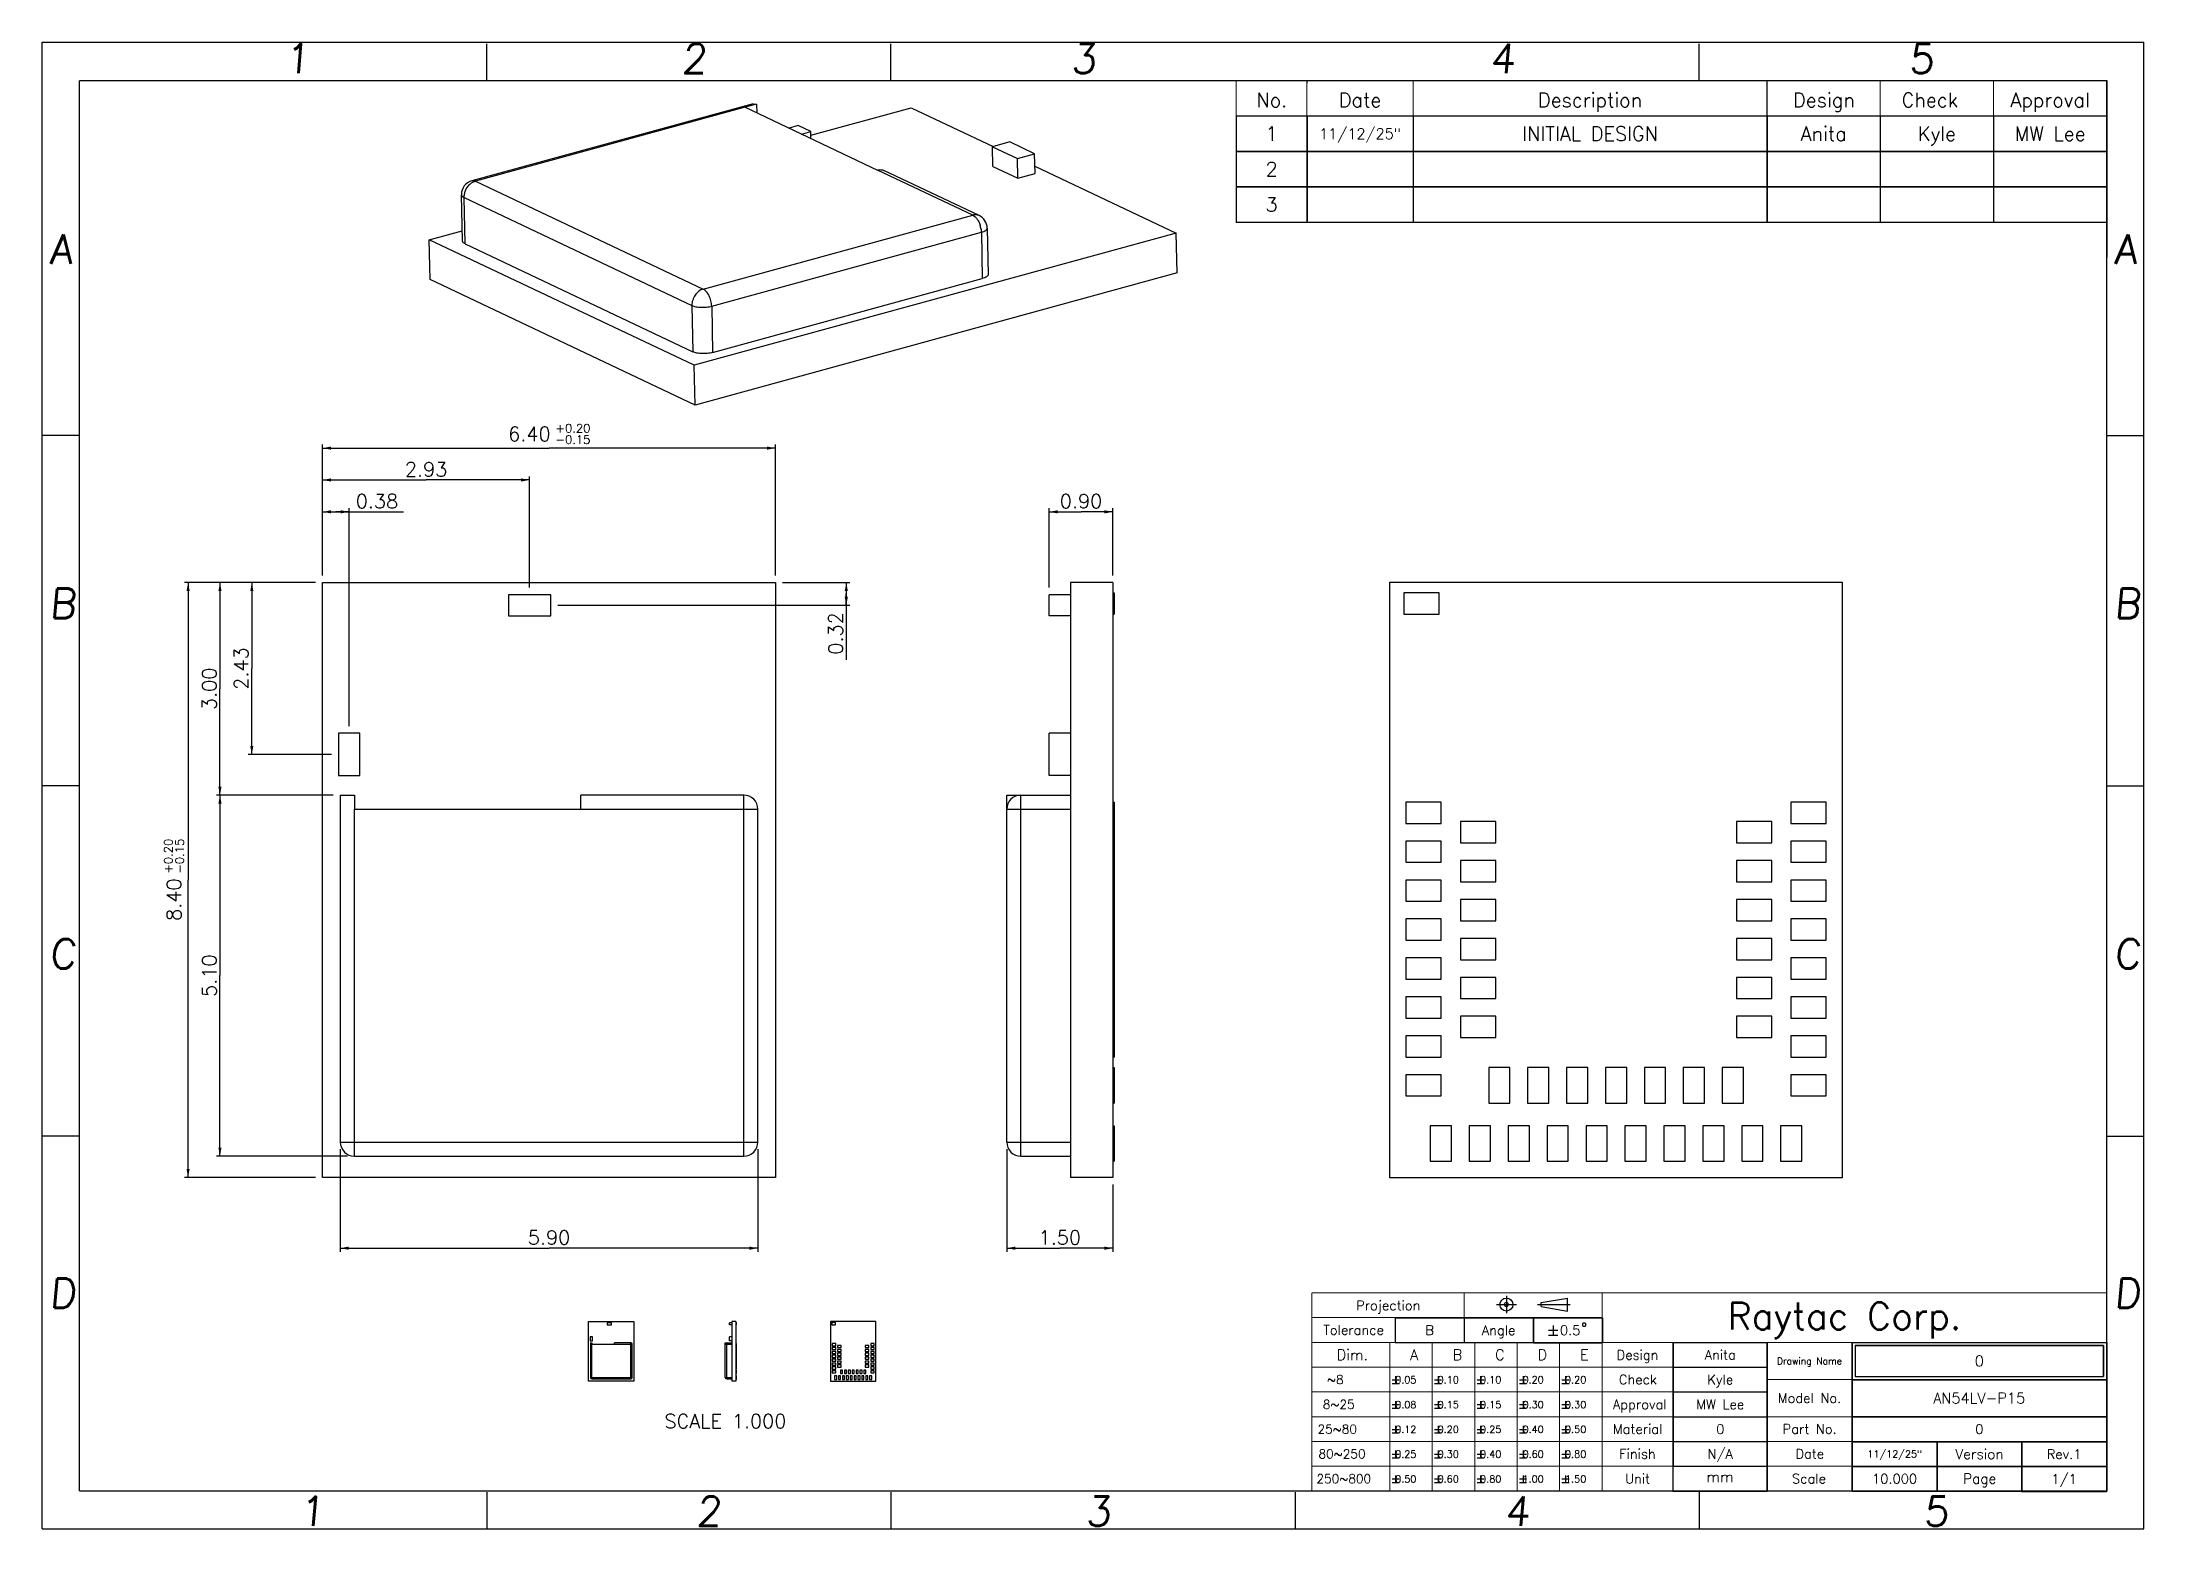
# Model space of a CAD drawing. Header units: millimetres. Extents: x 0 to 297, y 0 to 210.
import ezdxf
from ezdxf.enums import TextEntityAlignment as Align

# ---------------------------------------------------------------- set-up
doc = ezdxf.new("R2010")
doc.units = ezdxf.units.MM
doc.header["$LTSCALE"] = 16.335
doc.linetypes.add('CENTER', pattern=[0.6, 0.375, -0.075, 0.075, -0.075])
doc.layers.get('0').update_dxf_attribs({"linetype": 'CONTINUOUS'})
doc.layers.add('DEFAULT_1', color=7, linetype='CENTER')
doc.styles.get("Standard").update_dxf_attribs({"font": 'romans.ttf'})
doc.styles.add('TEXTSTYLE_2', font='romans.ttf')
doc.dimstyles.new('DIMSTYLE_1', dxfattribs={"dimtxt": 2, "dimasz": 1.2, "dimexe": 0.5, "dimexo": 1, "dimgap": 0.5, "dimtad": 1, "dimlfac": 0.1, "dimzin": 0, "dimdsep": 46, "dimtxsty": 'Standard', "dimblk": '_FILLED', "dimblk1": '_FILLED', "dimblk2": '_FILLED', "dimcen": 0.09, "dimazin": 0, "dimtp": 0.01, "dimtm": 0.01, "dimtfac": 1, "dimtofl": 0, "dimtmove": 0, "dimatfit": 3, "dimldrblk": '_FILLED', "dimfxl": 0, "dimtolj": 1, "dimtzin": 0, "dimarcsym": 0})
doc.dimstyles.new('DIMSTYLE_2', dxfattribs={"dimtxt": 2, "dimasz": 1.2, "dimexe": 0.5, "dimexo": 1, "dimgap": 0.5, "dimtad": 1, "dimlfac": 0.1, "dimzin": 0, "dimdsep": 46, "dimtxsty": 'Standard', "dimblk": '_FILLED', "dimblk1": '_FILLED', "dimblk2": '_FILLED', "dimcen": 0.09, "dimazin": 0, "dimtol": 1, "dimtp": 0.2, "dimtm": 0.15, "dimtfac": 0.6, "dimtofl": 0, "dimtmove": 0, "dimatfit": 3, "dimldrblk": '_FILLED', "dimfxl": 0, "dimtolj": 1, "dimtzin": 0, "dimarcsym": 0})
doc.dimstyles.new('DIMSTYLE_3', dxfattribs={"dimtxt": 2, "dimasz": 1.2, "dimexe": 0.5, "dimexo": 1, "dimgap": 0.5, "dimtad": 1, "dimlfac": 0.1, "dimzin": 0, "dimdsep": 46, "dimtxsty": 'Standard', "dimblk": '_FILLED', "dimblk1": '_FILLED', "dimblk2": '_FILLED', "dimcen": 0.09, "dimazin": 0, "dimtp": 0.15, "dimtm": 0.15, "dimtfac": 1, "dimtofl": 0, "dimtmove": 0, "dimatfit": 3, "dimldrblk": '_FILLED', "dimfxl": 0, "dimtolj": 1, "dimtzin": 0, "dimarcsym": 0})
doc.dimstyles.new('DIMSTYLE_4', dxfattribs={"dimtxt": 2, "dimasz": 1.2, "dimexe": 0.5, "dimexo": 1, "dimgap": 0.5, "dimtad": 1, "dimlfac": 0.1, "dimzin": 0, "dimdsep": 46, "dimtxsty": 'Standard', "dimblk": '_FILLED', "dimblk1": '_FILLED', "dimblk2": '_FILLED', "dimcen": 0.09, "dimazin": 0, "dimtp": 0.2, "dimtm": 0.15, "dimtfac": 1, "dimtofl": 0, "dimtmove": 0, "dimatfit": 3, "dimldrblk": '_FILLED', "dimfxl": 0, "dimtolj": 1, "dimtzin": 0, "dimarcsym": 0})
doc.dimstyles.new('DIMSTYLE_5', dxfattribs={"dimtxt": 2, "dimasz": 1.2, "dimexe": 0.5, "dimexo": 1, "dimgap": 0.5, "dimtad": 1, "dimlfac": 0.1, "dimzin": 0, "dimdsep": 46, "dimtxsty": 'Standard', "dimblk": '_FILLED', "dimblk1": '_FILLED', "dimblk2": '_FILLED', "dimcen": 0.09, "dimazin": 0, "dimtp": 0.2, "dimtm": 0.1, "dimtfac": 1, "dimtofl": 0, "dimtmove": 0, "dimatfit": 3, "dimldrblk": '_FILLED', "dimfxl": 0, "dimtolj": 1, "dimtzin": 0, "dimarcsym": 0})

msp = doc.modelspace()

# ---------------------------------------------------------------- texts
at = {"color": 7, "linetype": 'Continuous', "line_spacing_factor": 0.9}
for s, insert, char_height, width, attachment_point in [('\\Q5.0;1', (34.269, 209.747), 4.15, 5.97957, 1), ('\\Q5.0;2', (90.346, 209.747), 4.15, 5.97957, 1), ('\\Q5.0;3', (145.385, 209.747), 4.15, 5.97957, 1), ('\\Q5.0;4', (204.577, 209.747), 4.15, 5.97957, 1), ('\\Q5.0;5', (263.769, 209.747), 4.15, 5.97957, 1), ('No.', (173.762, 202.813), 2, 4.92473, 2), ('Date', (186.227, 202.813), 2, 6.75986, 2), ('Description', (218.734, 202.813), 2, 16.65233, 2), ('Design', (251.775, 202.813), 2, 9.84946, 2), ('Check', (266.745, 202.813), 2, 9.33333, 2), ('Approval', (283.741, 202.813), 2, 12.6595, 2), ('1', (173.741, 198.057), 2, 1.92115, 2), ('11/12/25"', (186.241, 197.807), 1.5, 12.83871, 2), ('INITIAL DESIGN', (218.741, 198.057), 2, 22.05735, 2), ('Anita', (251.741, 198.057), 2, 7.36201, 2), ('Kyle', (267.741, 198.057), 2, 6.19355, 2), ('MW Lee', (283.741, 198.057), 2, 11.64158, 2), ('2', (173.741, 193.057), 2, 1.92115, 2), ('3', (173.741, 188.057), 2, 1.92115, 2), ('\\Q5.0;A', (1.053, 182.827), 4.15, 5.39946, 1), ('\\Q5.0;A', (292.787, 182.827), 4.15, 5.39946, 1), ('\\Q5.0;B', (1.053, 132.8), 4.15, 7.45215, 1), ('\\Q5.0;B', (292.787, 132.8), 4.15, 7.45215, 1), ('\\Q5.0;C', (1.053, 83.299), 4.15, 7.45215, 1), ('\\Q5.0;C', (292.787, 83.299), 4.15, 7.45215, 1), ('\\Q5.0;D', (1.053, 35.378), 4.15, 6.29194, 1), ('\\Q5.0;D', (292.787, 35.378), 4.15, 6.29194, 1), ('Projection', (190.218, 32.238), 1.35, 10.25806, 2), ('Raytac Corp.', (254.682, 31.963), 3.8, 38.87168, 2), ('Tolerance', (185.323, 28.773), 1.35, 9.65323, 2), ('B', (196.068, 28.748), 1.35, 1.61613, 2), ('Angle', (205.811, 28.74), 1.35, 5.34677, 2), ('{\\ftxt;\\W0.0001;\\H0.0001;\\~}{\\ftxt;\\W1.3333333333;\\H1.35; }{\\ftxt;\\W0.0001;\\H0.0001;\\~}0.5{\\ftxt;\\W0.0001;\\H0.0001;\\~}{\\ftxt;\\W0.6666666667;\\H1.35; }{\\ftxt;\\W0.0001;\\H0.0001;\\~}', (215.598, 28.733), 1.35, 8.93468, 2), ('Dim.', (182.93, 25.347), 1.5, 5, 1), ('A', (193.315, 25.347), 1.5, 1.30108, 1), ('B', (199.315, 25.347), 1.5, 1.7957, 1), ('C', (205.315, 25.347), 1.5, 1.7957, 1), ('D', (211.315, 25.347), 1.5, 1.51613, 1), ('E', (217.315, 25.347), 1.5, 1.37097, 1), ('Design', (225.437, 25.256), 1.35, 6.64839, 2), ('Anita', (237.13, 25.272), 1.35, 4.96935, 2), ('Drawing Name', (249.73, 24.193), 0.95, 10.56918, 2), ('0 ', (273.734, 24.473), 1.5, 2.95699, 2), ('   ~8', (178.982, 21.722), 1.25, 6.48746, 1), ('{\\ftxt;\\W0.0001;\\H0.0001;\\~}{\\ftxt;\\W1.1666666667;\\H1.0; }{\\ftxt;\\W0.0001;\\H0.0001;\\~}0.05', (190.763, 21.563), 1, 6.80914, 1), ('{\\ftxt;\\W0.0001;\\H0.0001;\\~}{\\ftxt;\\W1.1666666667;\\H1.0; }{\\ftxt;\\W0.0001;\\H0.0001;\\~}0.10', (196.763, 21.563), 1, 6.80914, 1), ('{\\ftxt;\\W0.0001;\\H0.0001;\\~}{\\ftxt;\\W1.1666666667;\\H1.0; }{\\ftxt;\\W0.0001;\\H0.0001;\\~}0.10', (202.763, 21.563), 1, 6.80914, 1), ('{\\ftxt;\\W0.0001;\\H0.0001;\\~}{\\ftxt;\\W1.1666666667;\\H1.0; }{\\ftxt;\\W0.0001;\\H0.0001;\\~}0.20', (208.763, 21.563), 1, 6.80914, 1), ('{\\ftxt;\\W0.0001;\\H0.0001;\\~}{\\ftxt;\\W1.1666666667;\\H1.0; }{\\ftxt;\\W0.0001;\\H0.0001;\\~}0.20', (214.763, 21.563), 1, 6.80914, 1), ('Check', (225.492, 21.775), 1.35, 6.3, 2), ('Kyle', (237.13, 21.772), 1.35, 4.18065, 2), ('  8~25', (179.261, 18.222), 1.25, 7.62545, 1), ('{\\ftxt;\\W0.0001;\\H0.0001;\\~}{\\ftxt;\\W1.1666666667;\\H1.0; }{\\ftxt;\\W0.0001;\\H0.0001;\\~}0.08', (190.763, 18.063), 1, 6.80914, 1), ('{\\ftxt;\\W0.0001;\\H0.0001;\\~}{\\ftxt;\\W1.1666666667;\\H1.0; }{\\ftxt;\\W0.0001;\\H0.0001;\\~}0.15', (196.763, 18.063), 1, 6.80914, 1), ('{\\ftxt;\\W0.0001;\\H0.0001;\\~}{\\ftxt;\\W1.1666666667;\\H1.0; }{\\ftxt;\\W0.0001;\\H0.0001;\\~}0.15', (202.763, 18.063), 1, 6.80914, 1), ('{\\ftxt;\\W0.0001;\\H0.0001;\\~}{\\ftxt;\\W1.1666666667;\\H1.0; }{\\ftxt;\\W0.0001;\\H0.0001;\\~}0.30', (208.763, 18.063), 1, 6.80914, 1), ('{\\ftxt;\\W0.0001;\\H0.0001;\\~}{\\ftxt;\\W1.1666666667;\\H1.0; }{\\ftxt;\\W0.0001;\\H0.0001;\\~}0.30', (214.763, 18.063), 1, 6.80914, 1), ('Approval', (225.76, 18.268), 1.35, 8.54516, 2), ('MW Lee', (237.13, 18.272), 1.35, 7.85806, 2), ('Model No.', (249.743, 19.154), 1.35, 10.41774, 2), ('AN54LV-P15', (273.721, 19.233), 1.5, 14.49462, 2), (' 25~80', (179.37, 14.722), 1.25, 7.56272, 1), ('{\\ftxt;\\W0.0001;\\H0.0001;\\~}{\\ftxt;\\W1.1666666667;\\H1.0; }{\\ftxt;\\W0.0001;\\H0.0001;\\~}0.12', (190.763, 14.563), 1, 6.80914, 1), ('{\\ftxt;\\W0.0001;\\H0.0001;\\~}{\\ftxt;\\W1.1666666667;\\H1.0; }{\\ftxt;\\W0.0001;\\H0.0001;\\~}0.20', (196.763, 14.563), 1, 6.80914, 1), ('{\\ftxt;\\W0.0001;\\H0.0001;\\~}{\\ftxt;\\W1.1666666667;\\H1.0; }{\\ftxt;\\W0.0001;\\H0.0001;\\~}0.25', (202.763, 14.563), 1, 6.80914, 1), ('{\\ftxt;\\W0.0001;\\H0.0001;\\~}{\\ftxt;\\W1.1666666667;\\H1.0; }{\\ftxt;\\W0.0001;\\H0.0001;\\~}0.40', (208.763, 14.563), 1, 6.80914, 1), ('{\\ftxt;\\W0.0001;\\H0.0001;\\~}{\\ftxt;\\W1.1666666667;\\H1.0; }{\\ftxt;\\W0.0001;\\H0.0001;\\~}0.50', (214.763, 14.563), 1, 6.80914, 1), ('Material', (225.455, 14.776), 1.35, 7.91613, 2), ('0 ', (237.13, 14.772), 1.35, 2.66129, 2), ('Part No.', (249.762, 14.8), 1.35, 8.9371, 2), ('0 ', (273.739, 14.771), 1.35, 2.66129, 2), (' 80~250', (179.507, 11.222), 1.25, 8.76344, 1), ('{\\ftxt;\\W0.0001;\\H0.0001;\\~}{\\ftxt;\\W1.1666666667;\\H1.0; }{\\ftxt;\\W0.0001;\\H0.0001;\\~}0.25', (190.763, 11.063), 1, 6.80914, 1), ('{\\ftxt;\\W0.0001;\\H0.0001;\\~}{\\ftxt;\\W1.1666666667;\\H1.0; }{\\ftxt;\\W0.0001;\\H0.0001;\\~}0.30', (196.763, 11.063), 1, 6.80914, 1), ('{\\ftxt;\\W0.0001;\\H0.0001;\\~}{\\ftxt;\\W1.1666666667;\\H1.0; }{\\ftxt;\\W0.0001;\\H0.0001;\\~}0.40', (202.763, 11.063), 1, 6.80914, 1), ('{\\ftxt;\\W0.0001;\\H0.0001;\\~}{\\ftxt;\\W1.1666666667;\\H1.0; }{\\ftxt;\\W0.0001;\\H0.0001;\\~}0.60', (208.763, 11.063), 1, 6.80914, 1), ('{\\ftxt;\\W0.0001;\\H0.0001;\\~}{\\ftxt;\\W1.1666666667;\\H1.0; }{\\ftxt;\\W0.0001;\\H0.0001;\\~}0.80', (214.763, 11.063), 1, 6.80914, 1), ('Finish', (225.434, 11.275), 1.35, 5.82097, 2), ('N/A ', (237.13, 11.272), 1.35, 5.39032, 2), ('Date', (249.781, 11.288), 1.35, 4.5629, 2), ('11/12/25"', (261.765, 11.095), 1, 8.55914, 2), ('Version', (273.758, 11.284), 1.42, 7.69039, 2), ('Rev.1', (285.718, 11.232), 1.35, 5.54032, 2), ('250~800', (180.08, 7.722), 1.25, 8.70072, 1), ('{\\ftxt;\\W0.0001;\\H0.0001;\\~}{\\ftxt;\\W1.1666666667;\\H1.0; }{\\ftxt;\\W0.0001;\\H0.0001;\\~}0.50', (190.763, 7.563), 1, 6.80914, 1), ('{\\ftxt;\\W0.0001;\\H0.0001;\\~}{\\ftxt;\\W1.1666666667;\\H1.0; }{\\ftxt;\\W0.0001;\\H0.0001;\\~}0.60', (196.763, 7.563), 1, 6.80914, 1), ('{\\ftxt;\\W0.0001;\\H0.0001;\\~}{\\ftxt;\\W1.1666666667;\\H1.0; }{\\ftxt;\\W0.0001;\\H0.0001;\\~}0.80', (202.763, 7.563), 1, 6.80914, 1), ('{\\ftxt;\\W0.0001;\\H0.0001;\\~}{\\ftxt;\\W1.1666666667;\\H1.0; }{\\ftxt;\\W0.0001;\\H0.0001;\\~}1.00', (208.763, 7.563), 1, 6.80914, 1), ('{\\ftxt;\\W0.0001;\\H0.0001;\\~}{\\ftxt;\\W1.1666666667;\\H1.0; }{\\ftxt;\\W0.0001;\\H0.0001;\\~}1.50', (214.763, 7.563), 1, 6.80914, 1), ('Unit', (225.445, 7.778), 1.35, 3.99194, 2), ('mm', (237.094, 8.111), 1.5, 4.30108, 2), ('Scale', (249.667, 7.776), 1.35, 5.40968, 2), ('10.000', (261.765, 7.77), 1.35, 7.14677, 2), ('Page', (273.783, 7.81), 1.42, 5.26265, 2), ('1/1', (285.718, 7.732), 1.35, 4.02097, 2), ('\\Q5.0;1', (36.346, 4.572), 4.15, 5.97957, 1), ('\\Q5.0;2', (92.423, 4.572), 4.15, 5.97957, 1), ('\\Q5.0;3', (147.462, 4.572), 4.15, 5.97957, 1), ('\\Q5.0;4', (206.654, 4.572), 4.15, 5.97957, 1), ('\\Q5.0;5', (265.846, 4.572), 4.15, 5.97957, 1)]:
    msp.add_mtext(s, dxfattribs=dict(at, insert=insert, char_height=char_height, width=width, attachment_point=attachment_point))
at = {"color": 3, "linetype": 'Continuous', "insert": (96.56, 16.211), "char_height": 2, "width": 20.1147, "attachment_point": 2, "line_spacing_factor": 0.9}
msp.add_mtext('SCALE 1.000', dxfattribs=at)

# ---------------------------------------------------------------- blocks, each defined once
blk = doc.blocks.new('_FILLED')
at = {"color": 0, "linetype": 'ByBlock'}
blk.add_solid([(0, 0), (-1, 0.1875), (-1, -0.1875)], dxfattribs=at)
blk = doc.blocks.new('*D1')
at = {"color": 2, "linetype": 'Continuous'}
for p, q in [((38.64, 133.65), (29.14, 133.65)), ((29.64, 133.65), (29.64, 121.52)), ((29.64, 109.4), (29.64, 121.52)), ((40.89, 109.4), (29.14, 109.4))]:
    blk.add_line(p, q, dxfattribs=at)
at = {"color": 2, "linetype": 'Continuous', "xscale": 1.2, "yscale": 1.2, "zscale": 1.2}
for p, rotation in [((29.64, 133.65), 90), ((29.64, 109.4), 270)]:
    blk.add_blockref('_FILLED', p, dxfattribs=dict(at, rotation=rotation))
at = {"color": 2, "linetype": 'Continuous', "insert": (27.14, 121.52), "char_height": 2, "width": 6.7455, "attachment_point": 2, "rotation": 90, "line_spacing_factor": 0.9}
blk.add_mtext('2.43', dxfattribs=at)
blk = doc.blocks.new('*D2')
at = {"color": 2, "linetype": 'Continuous'}
for p, q in [((39.64, 134.65), (39.64, 144.15)), ((39.64, 143.65), (41.52, 143.65)), ((43.39, 143.65), (41.52, 143.65)), ((41.52, 143.65), (51.07, 143.65)), ((43.39, 113.4), (43.39, 144.15))]:
    blk.add_line(p, q, dxfattribs=at)
at = {"color": 2, "linetype": 'Continuous', "xscale": 1.2, "yscale": 1.2, "zscale": 1.2, "rotation": 180}
blk.add_blockref('_FILLED', (39.64, 143.65), dxfattribs=at)
at = {"color": 2, "linetype": 'Continuous', "xscale": 1.2, "yscale": 1.2, "zscale": 1.2}
blk.add_blockref('_FILLED', (43.39, 143.65), dxfattribs=at)
at = {"color": 2, "linetype": 'Continuous', "insert": (44.32, 146.15), "char_height": 2, "width": 6.7455, "attachment_point": 1, "line_spacing_factor": 0.9}
blk.add_mtext('0.38', dxfattribs=at)
blk = doc.blocks.new('*D3')
at = {"color": 2, "linetype": 'Continuous'}
for p, q in [((38.64, 133.65), (20.14, 133.65)), ((20.64, 133.65), (20.64, 91.65)), ((20.64, 49.65), (20.64, 91.65)), ((38.64, 49.65), (20.14, 49.65))]:
    blk.add_line(p, q, dxfattribs=at)
at = {"color": 2, "linetype": 'Continuous', "xscale": 1.2, "yscale": 1.2, "zscale": 1.2}
for p, rotation in [((20.64, 133.65), 90), ((20.64, 49.65), 270)]:
    blk.add_blockref('_FILLED', p, dxfattribs=dict(at, rotation=rotation))
at = {"color": 2, "linetype": 'Continuous', "style": 'TEXTSTYLE_2'}
for s, p in [('+0.20', (18.44, 95.02)), ('-0.15', (20.04, 95.02))]:
    blk.add_text(s, height=1.2, rotation=90, dxfattribs=at).set_placement(p, align=Align.CENTER)
at = {"color": 2, "linetype": 'Continuous'}
blk.add_text('8.40', height=2, rotation=90, dxfattribs=at).set_placement((19.64, 88.88), align=Align.CENTER)
blk = doc.blocks.new('*D4')
at = {"color": 2, "linetype": 'Continuous'}
for p, q in [((39.64, 134.65), (39.64, 153.15)), ((39.64, 152.65), (71.64, 152.65)), ((103.64, 152.65), (71.64, 152.65)), ((103.64, 134.65), (103.64, 153.15))]:
    blk.add_line(p, q, dxfattribs=at)
at = {"color": 2, "linetype": 'Continuous', "xscale": 1.2, "yscale": 1.2, "zscale": 1.2, "rotation": 180}
blk.add_blockref('_FILLED', (39.64, 152.65), dxfattribs=at)
at = {"color": 2, "linetype": 'Continuous', "xscale": 1.2, "yscale": 1.2, "zscale": 1.2}
blk.add_blockref('_FILLED', (103.64, 152.65), dxfattribs=at)
at = {"color": 2, "linetype": 'Continuous'}
blk.add_text('6.40', height=2, dxfattribs=at).set_placement((68.87, 153.65), align=Align.CENTER)
at = {"color": 2, "linetype": 'Continuous', "style": 'TEXTSTYLE_2'}
for s, p in [('+0.20', (75.02, 154.85)), ('-0.15', (75.02, 153.25))]:
    blk.add_text(s, height=1.2, dxfattribs=at).set_placement(p, align=Align.CENTER)
blk = doc.blocks.new('*D5')
at = {"color": 2, "linetype": 'Continuous'}
for p, q in [((38.64, 133.65), (24.64, 133.65)), ((25.14, 133.65), (25.14, 118.65)), ((25.14, 103.65), (25.14, 118.65)), ((41.14, 103.65), (24.64, 103.65))]:
    blk.add_line(p, q, dxfattribs=at)
at = {"color": 2, "linetype": 'Continuous', "xscale": 1.2, "yscale": 1.2, "zscale": 1.2}
for p, rotation in [((25.14, 133.65), 90), ((25.14, 103.65), 270)]:
    blk.add_blockref('_FILLED', p, dxfattribs=dict(at, rotation=rotation))
at = {"color": 2, "linetype": 'Continuous', "insert": (22.64, 118.65), "char_height": 2, "width": 6.7455, "attachment_point": 2, "rotation": 90, "line_spacing_factor": 0.9}
blk.add_mtext('3.00', dxfattribs=at)
blk = doc.blocks.new('*D6')
at = {"color": 2, "linetype": 'Continuous'}
for p, q in [((42.14, 53.65), (42.14, 39.15)), ((101.14, 53.65), (101.14, 39.15)), ((42.14, 39.65), (71.64, 39.65)), ((101.14, 39.65), (71.64, 39.65))]:
    blk.add_line(p, q, dxfattribs=at)
at = {"color": 2, "linetype": 'Continuous', "xscale": 1.2, "yscale": 1.2, "zscale": 1.2, "rotation": 180}
blk.add_blockref('_FILLED', (42.14, 39.65), dxfattribs=at)
at = {"color": 2, "linetype": 'Continuous', "xscale": 1.2, "yscale": 1.2, "zscale": 1.2}
blk.add_blockref('_FILLED', (101.14, 39.65), dxfattribs=at)
at = {"color": 2, "linetype": 'Continuous', "insert": (71.64, 42.15), "char_height": 2, "width": 6.7455, "attachment_point": 2, "line_spacing_factor": 0.9}
blk.add_mtext('5.90', dxfattribs=at)
blk = doc.blocks.new('*D7')
at = {"color": 2, "linetype": 'Continuous'}
for p, q in [((136.31, 53.65), (136.31, 39.15)), ((151.31, 48.65), (151.31, 39.15)), ((136.31, 39.65), (143.81, 39.65)), ((151.31, 39.65), (143.81, 39.65))]:
    blk.add_line(p, q, dxfattribs=at)
at = {"color": 2, "linetype": 'Continuous', "xscale": 1.2, "yscale": 1.2, "zscale": 1.2, "rotation": 180}
blk.add_blockref('_FILLED', (136.31, 39.65), dxfattribs=at)
at = {"color": 2, "linetype": 'Continuous', "xscale": 1.2, "yscale": 1.2, "zscale": 1.2}
blk.add_blockref('_FILLED', (151.31, 39.65), dxfattribs=at)
at = {"color": 2, "linetype": 'Continuous', "insert": (143.81, 42.15), "char_height": 2, "width": 6.7455, "attachment_point": 2, "line_spacing_factor": 0.9}
blk.add_mtext('1.50', dxfattribs=at)
blk = doc.blocks.new('*D8')
at = {"color": 2, "linetype": 'Continuous'}
for p, q in [((104.64, 133.65), (114.14, 133.65)), ((113.64, 133.65), (113.64, 132.05)), ((113.64, 130.45), (113.64, 132.05)), ((113.64, 132.05), (113.64, 122.73)), ((72.89, 130.45), (114.14, 130.45))]:
    blk.add_line(p, q, dxfattribs=at)
at = {"color": 2, "linetype": 'Continuous', "xscale": 1.2, "yscale": 1.2, "zscale": 1.2}
for p, rotation in [((113.64, 133.65), 90), ((113.64, 130.45), 270)]:
    blk.add_blockref('_FILLED', p, dxfattribs=dict(at, rotation=rotation))
at = {"color": 2, "linetype": 'Continuous', "insert": (111.14, 129.47), "char_height": 2, "width": 6.7455, "attachment_point": 3, "rotation": 90, "line_spacing_factor": 0.9}
blk.add_mtext('0.32', dxfattribs=at)
blk = doc.blocks.new('*D9')
at = {"color": 2, "linetype": 'Continuous'}
for p, q in [((39.64, 134.65), (39.64, 148.65)), ((68.89, 132.95), (68.89, 148.65)), ((39.64, 148.15), (54.27, 148.15)), ((68.89, 148.15), (54.27, 148.15))]:
    blk.add_line(p, q, dxfattribs=at)
at = {"color": 2, "linetype": 'Continuous', "xscale": 1.2, "yscale": 1.2, "zscale": 1.2, "rotation": 180}
blk.add_blockref('_FILLED', (39.64, 148.15), dxfattribs=at)
at = {"color": 2, "linetype": 'Continuous', "xscale": 1.2, "yscale": 1.2, "zscale": 1.2}
blk.add_blockref('_FILLED', (68.89, 148.15), dxfattribs=at)
at = {"color": 2, "linetype": 'Continuous', "insert": (54.27, 150.65), "char_height": 2, "width": 6.7455, "attachment_point": 2, "line_spacing_factor": 0.9}
blk.add_mtext('2.93', dxfattribs=at)
blk = doc.blocks.new('*D10')
at = {"color": 2, "linetype": 'Continuous'}
for p, q in [((41.14, 103.65), (24.64, 103.65)), ((25.14, 103.65), (25.14, 78.15)), ((25.14, 52.65), (25.14, 78.15)), ((43.14, 52.65), (24.64, 52.65))]:
    blk.add_line(p, q, dxfattribs=at)
at = {"color": 2, "linetype": 'Continuous', "xscale": 1.2, "yscale": 1.2, "zscale": 1.2}
for p, rotation in [((25.14, 103.65), 90), ((25.14, 52.65), 270)]:
    blk.add_blockref('_FILLED', p, dxfattribs=dict(at, rotation=rotation))
at = {"color": 2, "linetype": 'Continuous', "insert": (22.64, 78.15), "char_height": 2, "width": 6.7455, "attachment_point": 2, "rotation": 90, "line_spacing_factor": 0.9}
blk.add_mtext('5.10', dxfattribs=at)
blk = doc.blocks.new('*D11')
at = {"color": 2, "linetype": 'Continuous'}
for p, q in [((142.31, 132.95), (142.31, 144.15)), ((142.31, 143.65), (146.81, 143.65)), ((151.31, 143.65), (146.81, 143.65)), ((151.31, 134.65), (151.31, 144.15))]:
    blk.add_line(p, q, dxfattribs=at)
at = {"color": 2, "linetype": 'Continuous', "xscale": 1.2, "yscale": 1.2, "zscale": 1.2, "rotation": 180}
blk.add_blockref('_FILLED', (142.31, 143.65), dxfattribs=at)
at = {"color": 2, "linetype": 'Continuous', "xscale": 1.2, "yscale": 1.2, "zscale": 1.2}
blk.add_blockref('_FILLED', (151.31, 143.65), dxfattribs=at)
at = {"color": 2, "linetype": 'Continuous', "insert": (146.81, 146.15), "char_height": 2, "width": 6.7455, "attachment_point": 2, "line_spacing_factor": 0.9}
blk.add_mtext('0.90', dxfattribs=at)

# ---------------------------------------------------------------- dimensions: what is measured, and where the dimension line sits
at = {"color": 2, "linetype": 'Continuous'}
for base, p1, p2, dimstyle, picture, middle in [((103.644, 152.649), (39.644, 133.649), (103.644, 133.649), 'DIMSTYLE_2', '*D4', (71.644, 152.649)), ((68.894403176, 148.148693648), (39.644403176, 133.648693648), (68.894403176, 131.948693647), 'DIMSTYLE_4', '*D9', (54.259347656, 148.148693648)), ((43.394403176, 143.648693648), (39.644403176, 133.648693648), (43.394403176, 112.398693647), 'DIMSTYLE_1', '*D2', (47.697200272, 143.648693648)), ((151.308, 143.649), (142.308, 131.949), (151.308, 133.649), 'DIMSTYLE_5', '*D11', (146.812, 143.649)), ((101.144, 39.649), (42.144, 54.649), (101.144, 54.649), 'DIMSTYLE_1', '*D6', (71.649, 39.649))]:
    dim = msp.add_linear_dim(base=base, p1=p1, p2=p2, dimstyle=dimstyle, dxfattribs=at)
    dim.commit()
    dim.dimension.update_dxf_attribs({"geometry": picture, "text_midpoint": middle, "dimtype": 160})
for base, p1, p2, angle, dimstyle, picture, middle in [((20.644, 49.649), (39.644, 133.649), (39.644, 49.649), 270, 'DIMSTYLE_2', '*D3', (20.644, 91.649)), ((25.144, 103.649), (39.644, 133.649), (42.144, 103.649), 270, 'DIMSTYLE_3', '*D5', (25.144, 118.653)), ((29.644403176, 109.398693647), (39.644403176, 133.648693648), (41.894403176, 109.398693647), 270, 'DIMSTYLE_1', '*D1', (29.644403176, 121.513637426)), ((113.644, 130.449), (103.644, 133.649), (71.894, 130.449), 270, 'DIMSTYLE_4', '*D8', (113.644, 126.095)), ((25.144, 52.649), (42.144, 103.649), (44.144, 52.649), 270, 'DIMSTYLE_1', '*D10', (25.144, 78.153)), ((136.308, 39.649), (151.308, 49.649), (136.308, 54.649), 180, 'DIMSTYLE_4', '*D7', (143.959, 39.649))]:
    dim = msp.add_linear_dim(base=base, p1=p1, p2=p2, angle=angle, dimstyle=dimstyle, dxfattribs=at)
    dim.commit()
    dim.dimension.update_dxf_attribs({"geometry": picture, "text_midpoint": middle, "dimtype": 160})

# ---------------------------------------------------------------- linework, layer by layer
at = {"color": 7, "linetype": 'Continuous'}
for p, q in [((0, 0), (0, 210)), ((0, 210), (297, 210)), ((62.827, 204.558), (62.827, 209.751)), ((119.942, 204.558), (119.942, 209.751)), ((234.173, 204.558), (234.173, 209.751)), ((297, 0), (297, 210)), ((168.763, 204.583), (291.763, 204.583)), ((291.763, 204.583), (291.763, 179.583)), ((100.469, 201.296), (60.741, 190.413)), ((100.959, 201.237), (99.337, 200.793)), ((99.337, 200.793), (118.059, 191.928)), ((100.469, 201.296), (100.959, 201.237)), ((100.959, 201.237), (100.984, 200.013)), ((108.618, 196.842), (122.822, 200.733)), ((122.822, 200.733), (134.406, 195.248)), ((168.741, 199.557), (291.741, 199.557)), ((168.741, 199.557), (168.741, 184.557)), ((168.763, 199.583), (291.763, 199.583)), ((178.741, 199.557), (178.741, 184.557)), ((193.741, 199.557), (193.741, 184.557)), ((243.741, 199.557), (243.741, 184.557)), ((259.741, 199.557), (259.741, 184.557)), ((275.741, 199.557), (275.741, 184.557)), ((291.741, 199.557), (291.741, 184.557)), ((106.852, 198.195), (105.567, 197.843)), ((108.607, 197.364), (106.852, 198.195)), ((107.323, 197.012), (108.607, 197.364)), ((108.627, 196.394), (108.607, 197.364)), ((136.744, 195.889), (134.311, 195.222)), ((134.369, 192.418), (134.311, 195.222)), ((134.311, 195.222), (137.822, 193.56)), ((140.254, 194.227), (136.744, 195.889)), ((137.822, 193.56), (140.254, 194.227)), ((137.88, 190.756), (137.822, 193.56)), ((140.312, 191.422), (140.254, 194.227)), ((168.741, 194.557), (291.741, 194.557)), ((168.763, 194.583), (291.763, 194.583)), ((132.409, 185.495), (118.953, 191.866)), ((134.369, 192.418), (137.88, 190.756)), ((137.88, 190.756), (140.312, 191.422)), ((140.29, 192.462), (160.266, 183.005)), ((59.405, 181.899), (59.27, 188.443)), ((168.741, 189.557), (291.741, 189.557)), ((168.763, 189.583), (291.763, 189.583)), ((168.741, 184.557), (291.741, 184.557)), ((168.763, 184.583), (291.763, 184.583)), ((54.718, 182.076), (59.375, 183.352)), ((54.833, 176.467), (54.718, 182.076)), ((92.161, 164.347), (54.718, 182.076)), ((59.783, 181.496), (91.961, 166.26)), ((160.266, 183.005), (92.161, 164.347)), ((133.553, 183.729), (133.688, 177.185)), ((160.381, 177.396), (160.266, 183.005)), ((92.277, 158.738), (54.833, 176.467)), ((160.381, 177.396), (92.277, 158.738)), ((94.752, 166.15), (132.858, 176.59)), ((92.277, 158.738), (92.161, 164.347)), ((5.266, 154.454), (0, 154.454)), ((291.734, 154.454), (297, 154.454)), ((39.644, 49.649), (39.644, 133.649)), ((39.644, 133.649), (103.644, 133.649)), ((65.894, 131.949), (65.894, 128.949)), ((71.894, 131.949), (65.894, 131.949)), ((71.894, 128.949), (71.894, 131.949)), ((103.644, 133.649), (103.644, 49.649)), ((142.308, 128.949), (142.308, 131.949)), ((145.308, 131.949), (142.308, 131.949)), ((145.308, 133.649), (145.308, 49.649)), ((151.308, 133.649), (145.308, 133.649)), ((151.308, 133.649), (151.308, 49.649)), ((151.308, 132.199), (151.508, 132.199)), ((151.508, 132.199), (151.508, 129.199)), ((190.412, 133.649), (190.412, 49.649)), ((254.412, 133.649), (190.412, 133.649)), ((192.412, 132.199), (192.412, 129.199)), ((197.412, 132.199), (192.412, 132.199)), ((197.412, 129.199), (197.412, 132.199)), ((254.412, 49.649), (254.412, 133.649)), ((65.894, 128.949), (71.894, 128.949)), ((145.308, 128.949), (142.308, 128.949)), ((151.308, 129.199), (151.508, 129.199)), ((192.412, 129.199), (197.412, 129.199)), ((41.894, 112.399), (41.894, 106.399)), ((44.894, 112.399), (41.894, 112.399)), ((44.894, 106.399), (44.894, 112.399)), ((142.308, 106.399), (142.308, 112.399)), ((145.308, 112.399), (142.308, 112.399)), ((5.266, 104.953), (0, 104.953)), ((41.894, 106.399), (44.894, 106.399)), ((145.308, 106.399), (142.308, 106.399)), ((291.734, 104.953), (297, 104.953)), ((42.144, 103.649), (42.144, 54.649)), ((42.144, 103.649), (44.144, 103.649)), ((44.144, 103.649), (44.144, 101.649)), ((44.144, 101.649), (76.144, 101.649)), ((76.144, 101.649), (76.144, 103.649)), ((99.144, 103.649), (76.144, 103.649)), ((101.144, 54.649), (101.144, 101.649)), ((136.308, 54.649), (136.308, 103.649)), ((136.308, 103.649), (145.308, 103.649)), ((151.308, 102.649), (151.508, 102.649)), ((151.508, 102.649), (151.508, 66.649)), ((192.712, 102.649), (192.712, 99.649)), ((197.712, 102.649), (192.712, 102.649)), ((197.712, 99.649), (197.712, 102.649)), ((252.112, 102.649), (247.112, 102.649)), ((247.112, 102.649), (247.112, 99.649)), ((252.112, 99.649), (252.112, 102.649)), ((151.308, 99.649), (151.508, 99.649)), ((192.712, 99.649), (197.712, 99.649)), ((200.412, 99.899), (200.412, 96.899)), ((205.412, 99.899), (200.412, 99.899)), ((205.412, 96.899), (205.412, 99.899)), ((244.412, 99.899), (239.412, 99.899)), ((239.412, 99.899), (239.412, 96.899)), ((244.412, 96.899), (244.412, 99.899)), ((247.112, 99.649), (252.112, 99.649)), ((151.308, 97.149), (151.508, 97.149)), ((192.712, 97.149), (192.712, 94.149)), ((197.712, 97.149), (192.712, 97.149)), ((197.712, 94.149), (197.712, 97.149)), ((200.412, 96.899), (205.412, 96.899)), ((239.412, 96.899), (244.412, 96.899)), ((252.112, 97.149), (247.112, 97.149)), ((247.112, 97.149), (247.112, 94.149)), ((252.112, 94.149), (252.112, 97.149)), ((151.308, 94.149), (151.508, 94.149)), ((192.712, 94.149), (197.712, 94.149)), ((200.412, 94.399), (200.412, 91.399)), ((205.412, 94.399), (200.412, 94.399)), ((205.412, 91.399), (205.412, 94.399)), ((244.412, 94.399), (239.412, 94.399)), ((239.412, 94.399), (239.412, 91.399)), ((244.412, 91.399), (244.412, 94.399)), ((247.112, 94.149), (252.112, 94.149)), ((151.308, 91.649), (151.508, 91.649)), ((192.712, 91.649), (192.712, 88.649)), ((197.712, 91.649), (192.712, 91.649)), ((197.712, 88.649), (197.712, 91.649)), ((200.412, 91.399), (205.412, 91.399)), ((239.412, 91.399), (244.412, 91.399)), ((252.112, 91.649), (247.112, 91.649)), ((247.112, 91.649), (247.112, 88.649)), ((252.112, 88.649), (252.112, 91.649)), ((151.308, 88.649), (151.508, 88.649)), ((151.308, 86.149), (151.508, 86.149)), ((192.712, 88.649), (197.712, 88.649)), ((192.712, 86.149), (192.712, 83.149)), ((197.712, 86.149), (192.712, 86.149)), ((197.712, 83.149), (197.712, 86.149)), ((200.412, 88.899), (200.412, 85.899)), ((205.412, 88.899), (200.412, 88.899)), ((205.412, 85.899), (205.412, 88.899)), ((244.412, 88.899), (239.412, 88.899)), ((239.412, 88.899), (239.412, 85.899)), ((244.412, 85.899), (244.412, 88.899)), ((247.112, 88.649), (252.112, 88.649)), ((252.112, 86.149), (247.112, 86.149)), ((247.112, 86.149), (247.112, 83.149)), ((252.112, 83.149), (252.112, 86.149)), ((200.412, 85.899), (205.412, 85.899)), ((200.412, 83.399), (200.412, 80.399)), ((205.412, 83.399), (200.412, 83.399)), ((205.412, 80.399), (205.412, 83.399)), ((239.412, 85.899), (244.412, 85.899)), ((244.412, 83.399), (239.412, 83.399)), ((239.412, 83.399), (239.412, 80.399)), ((244.412, 80.399), (244.412, 83.399)), ((151.308, 83.149), (151.508, 83.149)), ((151.308, 80.649), (151.508, 80.649)), ((192.712, 83.149), (197.712, 83.149)), ((192.712, 80.649), (192.712, 77.649)), ((197.712, 80.649), (192.712, 80.649)), ((197.712, 77.649), (197.712, 80.649)), ((200.412, 80.399), (205.412, 80.399)), ((239.412, 80.399), (244.412, 80.399)), ((247.112, 83.149), (252.112, 83.149)), ((252.112, 80.649), (247.112, 80.649)), ((247.112, 80.649), (247.112, 77.649)), ((252.112, 77.649), (252.112, 80.649)), ((151.308, 77.649), (151.508, 77.649)), ((192.712, 77.649), (197.712, 77.649)), ((200.412, 77.899), (200.412, 74.899)), ((205.412, 77.899), (200.412, 77.899)), ((205.412, 74.899), (205.412, 77.899)), ((244.412, 77.899), (239.412, 77.899)), ((239.412, 77.899), (239.412, 74.899)), ((244.412, 74.899), (244.412, 77.899)), ((247.112, 77.649), (252.112, 77.649)), ((151.308, 75.149), (151.508, 75.149)), ((192.712, 75.149), (192.712, 72.149)), ((197.712, 75.149), (192.712, 75.149)), ((197.712, 72.149), (197.712, 75.149)), ((200.412, 74.899), (205.412, 74.899)), ((239.412, 74.899), (244.412, 74.899)), ((252.112, 75.149), (247.112, 75.149)), ((247.112, 75.149), (247.112, 72.149)), ((252.112, 72.149), (252.112, 75.149)), ((151.308, 72.149), (151.508, 72.149)), ((192.712, 72.149), (197.712, 72.149)), ((200.412, 72.399), (200.412, 69.399)), ((205.412, 72.399), (200.412, 72.399)), ((205.412, 69.399), (205.412, 72.399)), ((244.412, 72.399), (239.412, 72.399)), ((239.412, 72.399), (239.412, 69.399)), ((244.412, 69.399), (244.412, 72.399)), ((247.112, 72.149), (252.112, 72.149)), ((151.308, 69.649), (151.508, 69.649)), ((192.712, 69.649), (192.712, 66.649)), ((197.712, 69.649), (192.712, 69.649)), ((197.712, 66.649), (197.712, 69.649)), ((200.412, 69.399), (205.412, 69.399)), ((239.412, 69.399), (244.412, 69.399)), ((252.112, 69.649), (247.112, 69.649)), ((247.112, 69.649), (247.112, 66.649)), ((252.112, 66.649), (252.112, 69.649)), ((151.308, 66.649), (151.508, 66.649)), ((192.712, 66.649), (197.712, 66.649)), ((247.112, 66.649), (252.112, 66.649)), ((151.308, 65.149), (151.508, 65.149)), ((151.308, 64.149), (151.508, 64.149)), ((151.508, 65.149), (151.508, 60.149)), ((192.712, 64.149), (192.712, 61.149)), ((197.712, 64.149), (192.712, 64.149)), ((197.712, 61.149), (197.712, 64.149)), ((207.412, 65.149), (204.412, 65.149)), ((204.412, 65.149), (204.412, 60.149)), ((207.412, 60.149), (207.412, 65.149)), ((212.912, 65.149), (209.912, 65.149)), ((209.912, 65.149), (209.912, 60.149)), ((212.912, 60.149), (212.912, 65.149)), ((218.412, 65.149), (215.412, 65.149)), ((215.412, 65.149), (215.412, 60.149)), ((218.412, 60.149), (218.412, 65.149)), ((223.912, 65.149), (220.912, 65.149)), ((220.912, 65.149), (220.912, 60.149)), ((223.912, 60.149), (223.912, 65.149)), ((229.412, 65.149), (226.412, 65.149)), ((226.412, 65.149), (226.412, 60.149)), ((229.412, 60.149), (229.412, 65.149)), ((234.912, 65.149), (231.912, 65.149)), ((231.912, 65.149), (231.912, 60.149)), ((234.912, 60.149), (234.912, 65.149)), ((240.412, 65.149), (237.412, 65.149)), ((237.412, 65.149), (237.412, 60.149)), ((240.412, 60.149), (240.412, 65.149)), ((252.112, 64.149), (247.112, 64.149)), ((247.112, 64.149), (247.112, 61.149)), ((252.112, 61.149), (252.112, 64.149)), ((151.308, 61.149), (151.508, 61.149)), ((151.308, 60.149), (151.508, 60.149)), ((192.712, 61.149), (197.712, 61.149)), ((204.412, 60.149), (207.412, 60.149)), ((209.912, 60.149), (212.912, 60.149)), ((215.412, 60.149), (218.412, 60.149)), ((220.912, 60.149), (223.912, 60.149)), ((226.412, 60.149), (229.412, 60.149)), ((231.912, 60.149), (234.912, 60.149)), ((237.412, 60.149), (240.412, 60.149)), ((247.112, 61.149), (252.112, 61.149)), ((151.308, 56.949), (151.508, 56.949)), ((151.508, 56.949), (151.508, 51.949)), ((199.162, 56.949), (196.162, 56.949)), ((196.162, 56.949), (196.162, 51.949)), ((199.162, 51.949), (199.162, 56.949)), ((204.662, 56.949), (201.662, 56.949)), ((201.662, 56.949), (201.662, 51.949)), ((204.662, 51.949), (204.662, 56.949)), ((210.162, 56.949), (207.162, 56.949)), ((207.162, 56.949), (207.162, 51.949)), ((210.162, 51.949), (210.162, 56.949)), ((215.662, 56.949), (212.662, 56.949)), ((212.662, 56.949), (212.662, 51.949)), ((215.662, 51.949), (215.662, 56.949)), ((221.162, 56.949), (218.162, 56.949)), ((218.162, 56.949), (218.162, 51.949)), ((221.162, 51.949), (221.162, 56.949)), ((226.662, 56.949), (223.662, 56.949)), ((223.662, 56.949), (223.662, 51.949)), ((226.662, 51.949), (226.662, 56.949)), ((232.162, 56.949), (229.162, 56.949)), ((229.162, 56.949), (229.162, 51.949)), ((232.162, 51.949), (232.162, 56.949)), ((237.662, 56.949), (234.662, 56.949)), ((234.662, 56.949), (234.662, 51.949)), ((237.662, 51.949), (237.662, 56.949)), ((243.162, 56.949), (240.162, 56.949)), ((240.162, 56.949), (240.162, 51.949)), ((243.162, 51.949), (243.162, 56.949)), ((248.662, 56.949), (245.662, 56.949)), ((245.662, 56.949), (245.662, 51.949)), ((248.662, 51.949), (248.662, 56.949)), ((5.266, 55.452), (0, 55.452)), ((291.734, 55.452), (297, 55.452)), ((44.144, 52.649), (99.144, 52.649)), ((138.308, 52.649), (145.308, 52.649)), ((151.308, 51.949), (151.508, 51.949)), ((196.162, 51.949), (199.162, 51.949)), ((201.662, 51.949), (204.662, 51.949)), ((207.162, 51.949), (210.162, 51.949)), ((212.662, 51.949), (215.662, 51.949)), ((218.162, 51.949), (221.162, 51.949)), ((223.662, 51.949), (226.662, 51.949)), ((229.162, 51.949), (232.162, 51.949)), ((234.662, 51.949), (237.662, 51.949)), ((240.162, 51.949), (243.162, 51.949)), ((245.662, 51.949), (248.662, 51.949)), ((103.644, 49.649), (39.644, 49.649)), ((151.308, 49.649), (145.308, 49.649)), ((190.412, 49.649), (254.412, 49.649)), ((191.19, 29.827), (220.44, 29.827)), ((191.19, 29.827), (191.19, 26.327)), ((191.193, 29.823), (200.943, 29.823)), ((191.193, 29.823), (191.193, 26.323)), ((200.94, 29.827), (200.94, 26.327)), ((200.943, 29.823), (200.943, 26.323)), ((210.69, 29.827), (210.69, 26.327)), ((210.723, 29.808), (220.473, 29.808)), ((210.723, 29.808), (210.723, 26.308)), ((211.823, 31.981), (215.542, 32.61)), ((211.823, 31.409), (211.823, 31.981)), ((211.823, 31.409), (215.542, 30.779)), ((215.542, 30.779), (215.542, 32.61)), ((220.473, 29.808), (220.473, 26.308)), ((77.232, 20.881), (77.232, 29.281)), ((77.232, 29.281), (83.632, 29.281)), ((77.457, 27.156), (77.457, 26.556)), ((77.757, 27.156), (77.457, 27.156)), ((77.757, 26.556), (77.757, 27.156)), ((79.857, 29.111), (79.857, 28.811)), ((80.457, 29.111), (79.857, 29.111)), ((79.857, 28.811), (80.457, 28.811)), ((80.457, 28.811), (80.457, 29.111)), ((83.632, 29.281), (83.632, 20.881)), ((97.146, 28.811), (97.146, 29.111)), ((97.446, 29.111), (97.146, 29.111)), ((97.446, 28.811), (97.146, 28.811)), ((97.146, 26.556), (97.146, 27.156)), ((97.446, 27.156), (97.146, 27.156)), ((97.446, 29.281), (97.446, 20.881)), ((98.046, 29.281), (97.446, 29.281)), ((98.046, 29.281), (98.046, 20.881)), ((98.046, 29.136), (98.066, 29.136)), ((98.046, 28.836), (98.066, 28.836)), ((98.066, 29.136), (98.066, 28.836)), ((111.415, 29.281), (111.415, 20.881)), ((117.815, 29.281), (111.415, 29.281)), ((111.615, 29.136), (111.615, 28.836)), ((112.115, 29.136), (111.615, 29.136)), ((111.615, 28.836), (112.115, 28.836)), ((112.115, 28.836), (112.115, 29.136)), ((117.815, 20.881), (117.815, 29.281)), ((212.845, 28.058), (214.195, 28.058)), ((212.845, 27.383), (214.195, 27.383)), ((213.52, 28.733), (213.52, 27.383)), ((77.457, 26.556), (77.757, 26.556)), ((77.482, 26.281), (77.482, 21.381)), ((77.482, 26.281), (77.682, 26.281)), ((77.682, 26.281), (77.682, 26.081)), ((77.682, 26.081), (80.882, 26.081)), ((80.882, 26.081), (80.882, 26.281)), ((83.182, 26.281), (80.882, 26.281)), ((83.382, 21.381), (83.382, 26.081)), ((96.546, 21.381), (96.546, 26.281)), ((96.546, 26.281), (97.446, 26.281)), ((97.446, 26.556), (97.146, 26.556)), ((98.046, 26.181), (98.066, 26.181)), ((98.046, 25.881), (98.066, 25.881)), ((98.046, 25.631), (98.066, 25.631)), ((98.046, 25.331), (98.066, 25.331)), ((98.046, 25.081), (98.066, 25.081)), ((98.046, 24.781), (98.066, 24.781)), ((98.046, 24.531), (98.066, 24.531)), ((98.046, 24.231), (98.066, 24.231)), ((98.046, 23.981), (98.066, 23.981)), ((98.066, 26.181), (98.066, 22.581)), ((111.645, 26.181), (111.645, 25.881)), ((112.145, 26.181), (111.645, 26.181)), ((111.645, 25.881), (112.145, 25.881)), ((111.645, 25.631), (111.645, 25.331)), ((112.145, 25.631), (111.645, 25.631)), ((111.645, 25.331), (112.145, 25.331)), ((111.645, 25.081), (111.645, 24.781)), ((112.145, 25.081), (111.645, 25.081)), ((111.645, 24.781), (112.145, 24.781)), ((111.645, 24.531), (111.645, 24.231)), ((112.145, 24.531), (111.645, 24.531)), ((111.645, 24.231), (112.145, 24.231)), ((111.645, 23.981), (111.645, 23.681)), ((112.145, 23.981), (111.645, 23.981)), ((112.145, 25.881), (112.145, 26.181)), ((112.145, 25.331), (112.145, 25.631)), ((112.145, 24.781), (112.145, 25.081)), ((112.145, 24.231), (112.145, 24.531)), ((112.145, 23.681), (112.145, 23.981)), ((112.415, 25.906), (112.415, 25.606)), ((112.915, 25.906), (112.415, 25.906)), ((112.415, 25.606), (112.915, 25.606)), ((112.415, 25.356), (112.415, 25.056)), ((112.915, 25.356), (112.415, 25.356)), ((112.415, 25.056), (112.915, 25.056)), ((112.415, 24.806), (112.415, 24.506)), ((112.915, 24.806), (112.415, 24.806)), ((112.415, 24.506), (112.915, 24.506)), ((112.415, 24.256), (112.415, 23.956)), ((112.915, 24.256), (112.415, 24.256)), ((112.415, 23.956), (112.915, 23.956)), ((112.915, 25.606), (112.915, 25.906)), ((112.915, 25.056), (112.915, 25.356)), ((112.915, 24.506), (112.915, 24.806)), ((112.915, 23.956), (112.915, 24.256)), ((116.815, 25.906), (116.315, 25.906)), ((116.315, 25.906), (116.315, 25.606)), ((116.315, 25.606), (116.815, 25.606)), ((116.815, 25.356), (116.315, 25.356)), ((116.315, 25.356), (116.315, 25.056)), ((116.315, 25.056), (116.815, 25.056)), ((116.815, 24.806), (116.315, 24.806)), ((116.315, 24.806), (116.315, 24.506)), ((116.315, 24.506), (116.815, 24.506)), ((116.815, 24.256), (116.315, 24.256)), ((116.315, 24.256), (116.315, 23.956)), ((116.315, 23.956), (116.815, 23.956)), ((116.815, 25.606), (116.815, 25.906)), ((116.815, 25.056), (116.815, 25.356)), ((116.815, 24.506), (116.815, 24.806)), ((116.815, 23.956), (116.815, 24.256)), ((117.585, 26.181), (117.085, 26.181)), ((117.085, 26.181), (117.085, 25.881)), ((117.085, 25.881), (117.585, 25.881)), ((117.585, 25.631), (117.085, 25.631)), ((117.085, 25.631), (117.085, 25.331)), ((117.085, 25.331), (117.585, 25.331)), ((117.585, 25.081), (117.085, 25.081)), ((117.085, 25.081), (117.085, 24.781)), ((117.085, 24.781), (117.585, 24.781)), ((117.585, 24.531), (117.085, 24.531)), ((117.085, 24.531), (117.085, 24.231)), ((117.085, 24.231), (117.585, 24.231)), ((117.585, 23.981), (117.085, 23.981)), ((117.085, 23.981), (117.085, 23.681)), ((117.585, 25.881), (117.585, 26.181)), ((117.585, 25.331), (117.585, 25.631)), ((117.585, 24.781), (117.585, 25.081)), ((117.585, 24.231), (117.585, 24.531)), ((117.585, 23.681), (117.585, 23.981)), ((191.19, 26.327), (220.44, 26.327)), ((191.193, 26.323), (200.943, 26.323)), ((210.723, 26.308), (220.473, 26.308)), ((230.441, 26.344), (243.741, 26.344)), ((230.441, 26.344), (230.441, 5.344)), ((230.48, 26.347), (243.78, 26.347)), ((230.48, 26.347), (230.48, 8.847)), ((243.741, 26.344), (243.741, 5.344)), ((243.78, 26.347), (243.78, 8.847)), ((255.756, 26.325), (291.756, 26.325)), ((255.756, 26.325), (255.756, 5.325)), ((256.184, 25.898), (291.284, 25.898)), ((256.184, 25.898), (256.184, 21.548)), ((291.284, 25.898), (256.184, 25.898)), ((256.184, 25.898), (256.184, 21.548)), ((291.284, 25.898), (291.284, 21.548)), ((291.284, 21.548), (291.284, 25.898)), ((291.756, 26.325), (291.756, 5.325)), ((83.632, 20.881), (77.232, 20.881)), ((77.682, 21.181), (83.182, 21.181)), ((96.746, 21.181), (97.446, 21.181)), ((98.046, 20.881), (97.446, 20.881)), ((98.046, 23.681), (98.066, 23.681)), ((98.046, 23.431), (98.066, 23.431)), ((98.046, 23.131), (98.066, 23.131)), ((98.046, 22.881), (98.066, 22.881)), ((98.046, 22.581), (98.066, 22.581)), ((98.046, 22.431), (98.066, 22.431)), ((98.046, 22.331), (98.066, 22.331)), ((98.046, 22.031), (98.066, 22.031)), ((98.046, 21.931), (98.066, 21.931)), ((98.046, 21.611), (98.066, 21.611)), ((98.046, 21.111), (98.066, 21.111)), ((98.066, 22.431), (98.066, 21.931)), ((98.066, 21.611), (98.066, 21.111)), ((111.415, 20.881), (117.815, 20.881)), ((111.645, 23.681), (112.145, 23.681)), ((111.645, 23.431), (111.645, 23.131)), ((112.145, 23.431), (111.645, 23.431)), ((111.645, 23.131), (112.145, 23.131)), ((111.645, 22.881), (111.645, 22.581)), ((112.145, 22.881), (111.645, 22.881)), ((111.645, 22.581), (112.145, 22.581)), ((111.645, 22.331), (111.645, 22.031)), ((112.145, 22.331), (111.645, 22.331)), ((111.645, 22.031), (112.145, 22.031)), ((112.29, 21.611), (111.99, 21.611)), ((111.99, 21.611), (111.99, 21.111)), ((111.99, 21.111), (112.29, 21.111)), ((112.145, 23.131), (112.145, 23.431)), ((112.145, 22.581), (112.145, 22.881)), ((112.145, 22.031), (112.145, 22.331)), ((112.29, 21.111), (112.29, 21.611)), ((112.415, 23.706), (112.415, 23.406)), ((112.915, 23.706), (112.415, 23.706)), ((112.415, 23.406), (112.915, 23.406)), ((112.415, 23.156), (112.415, 22.856)), ((112.915, 23.156), (112.415, 23.156)), ((112.415, 22.856), (112.915, 22.856)), ((112.84, 21.611), (112.54, 21.611)), ((112.54, 21.611), (112.54, 21.111)), ((112.54, 21.111), (112.84, 21.111)), ((113.115, 22.431), (112.815, 22.431)), ((112.815, 22.431), (112.815, 21.931)), ((112.815, 21.931), (113.115, 21.931)), ((112.84, 21.111), (112.84, 21.611)), ((112.915, 23.406), (112.915, 23.706)), ((112.915, 22.856), (112.915, 23.156)), ((113.39, 21.611), (113.09, 21.611)), ((113.09, 21.611), (113.09, 21.111)), ((113.09, 21.111), (113.39, 21.111)), ((113.115, 21.931), (113.115, 22.431)), ((113.665, 22.431), (113.365, 22.431)), ((113.365, 22.431), (113.365, 21.931)), ((113.365, 21.931), (113.665, 21.931)), ((113.39, 21.111), (113.39, 21.611)), ((113.94, 21.611), (113.64, 21.611)), ((113.64, 21.611), (113.64, 21.111)), ((113.64, 21.111), (113.94, 21.111)), ((113.665, 21.931), (113.665, 22.431)), ((114.215, 22.431), (113.915, 22.431)), ((113.915, 22.431), (113.915, 21.931)), ((113.915, 21.931), (114.215, 21.931)), ((113.94, 21.111), (113.94, 21.611)), ((114.49, 21.611), (114.19, 21.611)), ((114.19, 21.611), (114.19, 21.111)), ((114.19, 21.111), (114.49, 21.111)), ((114.215, 21.931), (114.215, 22.431)), ((114.765, 22.431), (114.465, 22.431)), ((114.465, 22.431), (114.465, 21.931)), ((114.465, 21.931), (114.765, 21.931)), ((114.49, 21.111), (114.49, 21.611)), ((115.04, 21.611), (114.74, 21.611)), ((114.74, 21.611), (114.74, 21.111)), ((114.74, 21.111), (115.04, 21.111)), ((114.765, 21.931), (114.765, 22.431)), ((115.315, 22.431), (115.015, 22.431)), ((115.015, 22.431), (115.015, 21.931)), ((115.015, 21.931), (115.315, 21.931)), ((115.04, 21.111), (115.04, 21.611)), ((115.59, 21.611), (115.29, 21.611)), ((115.29, 21.611), (115.29, 21.111)), ((115.29, 21.111), (115.59, 21.111)), ((115.315, 21.931), (115.315, 22.431)), ((115.865, 22.431), (115.565, 22.431)), ((115.565, 22.431), (115.565, 21.931)), ((115.565, 21.931), (115.865, 21.931)), ((115.59, 21.111), (115.59, 21.611)), ((116.14, 21.611), (115.84, 21.611)), ((115.84, 21.611), (115.84, 21.111)), ((115.84, 21.111), (116.14, 21.111)), ((115.865, 21.931), (115.865, 22.431)), ((116.415, 22.431), (116.115, 22.431)), ((116.115, 22.431), (116.115, 21.931)), ((116.115, 21.931), (116.415, 21.931)), ((116.14, 21.111), (116.14, 21.611)), ((116.815, 23.706), (116.315, 23.706)), ((116.315, 23.706), (116.315, 23.406)), ((116.315, 23.406), (116.815, 23.406)), ((116.815, 23.156), (116.315, 23.156)), ((116.315, 23.156), (116.315, 22.856)), ((116.315, 22.856), (116.815, 22.856)), ((116.69, 21.611), (116.39, 21.611)), ((116.39, 21.611), (116.39, 21.111)), ((116.39, 21.111), (116.69, 21.111)), ((116.415, 21.931), (116.415, 22.431)), ((116.69, 21.111), (116.69, 21.611)), ((116.815, 23.406), (116.815, 23.706)), ((116.815, 22.856), (116.815, 23.156)), ((117.24, 21.611), (116.94, 21.611)), ((116.94, 21.611), (116.94, 21.111)), ((116.94, 21.111), (117.24, 21.111)), ((117.085, 23.681), (117.585, 23.681)), ((117.585, 23.431), (117.085, 23.431)), ((117.085, 23.431), (117.085, 23.131)), ((117.085, 23.131), (117.585, 23.131)), ((117.585, 22.881), (117.085, 22.881)), ((117.085, 22.881), (117.085, 22.581)), ((117.085, 22.581), (117.585, 22.581)), ((117.585, 22.331), (117.085, 22.331)), ((117.085, 22.331), (117.085, 22.031)), ((117.085, 22.031), (117.585, 22.031)), ((117.24, 21.111), (117.24, 21.611)), ((117.585, 23.131), (117.585, 23.431)), ((117.585, 22.581), (117.585, 22.881)), ((117.585, 22.031), (117.585, 22.331)), ((190.763, 21.063), (191.763, 21.063)), ((191.263, 21.563), (191.263, 20.563)), ((196.763, 21.063), (197.763, 21.063)), ((197.263, 21.563), (197.263, 20.563)), ((202.763, 21.063), (203.763, 21.063)), ((203.263, 21.563), (203.263, 20.563)), ((208.763, 21.063), (209.763, 21.063)), ((209.263, 21.563), (209.263, 20.563)), ((214.763, 21.063), (215.763, 21.063)), ((215.263, 21.563), (215.263, 20.563)), ((230.441, 22.844), (243.741, 22.844)), ((230.48, 22.847), (243.78, 22.847)), ((255.721, 21.093), (291.721, 21.093)), ((255.721, 21.093), (255.721, 15.873)), ((255.756, 21.075), (291.756, 21.075)), ((256.184, 21.548), (291.284, 21.548)), ((256.184, 21.548), (291.284, 21.548)), ((291.721, 21.093), (291.721, 15.873)), ((190.763, 20.563), (191.763, 20.563)), ((191.263, 18.063), (191.263, 17.063)), ((196.763, 20.563), (197.763, 20.563)), ((197.263, 18.063), (197.263, 17.063)), ((202.763, 20.563), (203.763, 20.563)), ((203.263, 18.063), (203.263, 17.063)), ((208.763, 20.563), (209.763, 20.563)), ((209.263, 18.063), (209.263, 17.063)), ((214.763, 20.563), (215.763, 20.563)), ((215.263, 18.063), (215.263, 17.063)), ((230.441, 19.344), (243.741, 19.344)), ((230.48, 19.347), (243.78, 19.347)), ((190.763, 17.563), (191.763, 17.563)), ((190.763, 17.063), (191.763, 17.063)), ((196.763, 17.563), (197.763, 17.563)), ((196.763, 17.063), (197.763, 17.063)), ((202.763, 17.563), (203.763, 17.563)), ((202.763, 17.063), (203.763, 17.063)), ((208.763, 17.563), (209.763, 17.563)), ((208.763, 17.063), (209.763, 17.063)), ((214.763, 17.563), (215.763, 17.563)), ((214.763, 17.063), (215.763, 17.063)), ((230.441, 15.844), (243.741, 15.844)), ((230.48, 15.847), (243.78, 15.847)), ((255.721, 15.873), (291.721, 15.873)), ((255.739, 15.846), (291.739, 15.846)), ((255.739, 15.846), (255.739, 12.346)), ((255.756, 15.825), (291.756, 15.825)), ((291.739, 15.846), (291.739, 12.346)), ((190.763, 14.063), (191.763, 14.063)), ((190.763, 13.563), (191.763, 13.563)), ((191.263, 14.563), (191.263, 13.563)), ((196.763, 14.063), (197.763, 14.063)), ((196.763, 13.563), (197.763, 13.563)), ((197.263, 14.563), (197.263, 13.563)), ((202.763, 14.063), (203.763, 14.063)), ((202.763, 13.563), (203.763, 13.563)), ((203.263, 14.563), (203.263, 13.563)), ((208.763, 14.063), (209.763, 14.063)), ((208.763, 13.563), (209.763, 13.563)), ((209.263, 14.563), (209.263, 13.563)), ((214.763, 14.063), (215.763, 14.063)), ((214.763, 13.563), (215.763, 13.563)), ((215.263, 14.563), (215.263, 13.563)), ((230.441, 12.344), (243.741, 12.344)), ((230.48, 12.347), (243.78, 12.347)), ((255.739, 12.346), (291.739, 12.346)), ((255.756, 12.325), (291.756, 12.325)), ((255.765, 12.345), (267.765, 12.345)), ((255.765, 12.345), (255.765, 5.345)), ((267.756, 12.325), (267.756, 5.325)), ((267.765, 12.345), (267.765, 5.345)), ((279.718, 12.307), (291.718, 12.307)), ((279.718, 12.307), (279.718, 5.307)), ((279.756, 12.325), (279.756, 5.325)), ((291.718, 12.307), (291.718, 5.307)), ((190.763, 10.563), (191.763, 10.563)), ((190.763, 10.063), (191.763, 10.063)), ((191.263, 11.063), (191.263, 10.063)), ((196.763, 10.563), (197.763, 10.563)), ((196.763, 10.063), (197.763, 10.063)), ((197.263, 11.063), (197.263, 10.063)), ((202.763, 10.563), (203.763, 10.563)), ((202.763, 10.063), (203.763, 10.063)), ((203.263, 11.063), (203.263, 10.063)), ((208.763, 10.563), (209.763, 10.563)), ((208.763, 10.063), (209.763, 10.063)), ((209.263, 11.063), (209.263, 10.063)), ((214.763, 10.563), (215.763, 10.563)), ((214.763, 10.063), (215.763, 10.063)), ((215.263, 11.063), (215.263, 10.063)), ((190.763, 7.063), (191.763, 7.063)), ((190.763, 6.563), (191.763, 6.563)), ((191.263, 7.563), (191.263, 6.563)), ((196.763, 7.063), (197.763, 7.063)), ((196.763, 6.563), (197.763, 6.563)), ((197.263, 7.563), (197.263, 6.563)), ((202.763, 7.063), (203.763, 7.063)), ((202.763, 6.563), (203.763, 6.563)), ((203.263, 7.563), (203.263, 6.563)), ((208.763, 7.063), (209.763, 7.063)), ((208.763, 6.563), (209.763, 6.563)), ((209.263, 7.563), (209.263, 6.563)), ((214.763, 7.063), (215.763, 7.063)), ((214.763, 6.563), (215.763, 6.563)), ((215.263, 7.563), (215.263, 6.563)), ((230.441, 8.844), (243.741, 8.844)), ((230.48, 8.847), (243.78, 8.847)), ((255.756, 8.825), (291.756, 8.825)), ((255.765, 8.845), (267.765, 8.845)), ((279.718, 8.807), (291.718, 8.807)), ((62.827, 5.192), (62.827, 0)), ((119.942, 5.192), (119.942, 0)), ((177.058, 5.192), (177.058, 0)), ((230.441, 5.344), (243.741, 5.344)), ((234.173, 5.192), (234.173, 0)), ((255.756, 5.325), (291.756, 5.325)), ((255.765, 5.345), (267.765, 5.345)), ((279.718, 5.307), (291.718, 5.307)), ((0, 0), (297, 0))]:
    msp.add_line(p, q, dxfattribs=at)
at = {"color": 9, "linetype": 'Continuous'}
for p, q in [((99.337, 200.793), (61.231, 190.354)), ((61.231, 190.354), (60.745, 190.414)), ((61.231, 190.354), (93.409, 175.118)), ((131.515, 185.557), (118.059, 191.928)), ((59.783, 181.496), (59.648, 188.04)), ((59.648, 188.04), (91.826, 172.804)), ((93.409, 175.118), (131.515, 185.557)), ((94.618, 172.694), (132.724, 183.134)), ((132.724, 183.134), (132.858, 176.59)), ((133.553, 183.724), (133.553, 183.729)), ((91.826, 172.804), (91.961, 166.26)), ((94.618, 172.694), (94.752, 166.15)), ((44.144, 52.649), (44.144, 101.649)), ((76.144, 101.649), (101.144, 101.649)), ((99.144, 52.649), (99.144, 103.649)), ((136.308, 101.649), (145.308, 101.649)), ((138.308, 52.649), (138.308, 103.649)), ((42.144, 54.649), (101.144, 54.649)), ((136.308, 54.649), (145.308, 54.649)), ((77.682, 21.181), (77.682, 26.081)), ((80.882, 26.081), (83.382, 26.081)), ((83.182, 21.181), (83.182, 26.281)), ((96.546, 26.081), (97.446, 26.081)), ((96.746, 21.181), (96.746, 26.281)), ((77.482, 21.381), (83.382, 21.381)), ((96.546, 21.381), (97.446, 21.381))]:
    msp.add_line(p, q, dxfattribs=at)
at = {"color": 7, "linetype": 'Continuous'}
for points, const_width in [([(5.266, 5.348), (5.266, 204.558)], 0.2), ([(5.266, 204.558), (291.734, 204.558)], 0.2), ([(168.734, 204.558), (168.737, 184.485)], 0.15), ([(178.717, 184.521), (178.734, 204.558)], 0.15), ([(193.75, 184.554), (193.734, 204.558)], 0.15), ([(243.734, 204.558), (243.729, 184.494)], 0.15), ([(259.734, 204.558), (259.727, 184.534)], 0.15), ([(275.734, 204.558), (275.741, 184.495)], 0.15), ([(291.734, 204.558), (291.734, 5.348)], 0.2), ([(168.734, 199.558), (291.734, 199.558)], 0.15), ([(168.734, 194.558), (291.734, 194.558)], 0.15), ([(168.734, 189.558), (291.734, 189.558)], 0.15), ([(168.734, 184.558), (291.734, 184.558)], 0.15), ([(179.434, 33.348), (291.734, 33.348)], 0.15), ([(179.434, 5.348), (179.434, 33.348)], 0.15), ([(200.934, 26.348), (200.934, 33.348)], 0.15), ([(220.434, 5.348), (220.434, 33.348)], 0.15), ([(179.434, 29.848), (220.43, 29.848)], 0.15), ([(191.184, 26.348), (191.184, 29.848)], 0.15), ([(210.684, 26.348), (210.684, 29.848)], 0.15), ([(179.434, 26.348), (291.734, 26.348)], 0.15), ([(190.434, 5.348), (190.434, 26.348)], 0.15), ([(196.434, 26.348), (196.434, 5.348)], 0.15), ([(202.434, 26.348), (202.434, 5.348)], 0.15), ([(208.434, 26.348), (208.434, 5.348)], 0.15), ([(214.434, 26.348), (214.434, 5.348)], 0.15), ([(230.434, 5.348), (230.434, 26.348)], 0.15), ([(243.734, 5.348), (243.734, 26.348)], 0.15), ([(255.734, 5.348), (255.734, 26.348)], 0.15), ([(179.434, 22.848), (243.734, 22.848)], 0.15), ([(243.734, 21.098), (291.734, 21.098)], 0.15), ([(179.434, 19.348), (243.734, 19.348)], 0.15), ([(179.434, 15.848), (291.734, 15.848)], 0.15), ([(179.434, 12.348), (291.734, 12.348)], 0.15), ([(267.734, 5.348), (267.734, 12.348)], 0.15), ([(279.734, 5.348), (279.734, 12.348)], 0.15), ([(291.734, 8.848), (179.434, 8.848)], 0.15), ([(291.734, 5.348), (5.266, 5.348)], 0.2)]:
    msp.add_lwpolyline(points, dxfattribs=dict(at, const_width=const_width))
msp.add_lwpolyline([(217.676, 28.958), (217.676, 28.733), (217.789, 28.621), (218.014, 28.621), (218.126, 28.733), (218.126, 28.958), (218.014, 29.071), (217.789, 29.071), (217.676, 28.958)], dxfattribs=at)
for radius in [0.915, 0.288]:
    msp.add_circle((206.909, 31.695), radius, dxfattribs=at)
for centre, radius, start, end in [((61.27, 188.484), 2, 105.19747, 181.18081), ((131.553, 183.688), 2, 1.05216, 64.66349), ((99.144, 101.649), 2, 0, 90), ((138.308, 101.649), 2, 90, 180), ((44.144, 54.649), 2, 180, 270), ((99.144, 54.649), 2, 270, 360), ((138.308, 54.649), 2, 180, 270), ((83.182, 26.081), 0.2, 0, 90), ((96.746, 26.081), 0.2, 90, 180), ((77.682, 21.381), 0.2, 180, 270), ((83.182, 21.381), 0.2, 270, 360), ((96.746, 21.381), 0.2, 180, 270)]:
    msp.add_arc(centre, radius, start, end, dxfattribs=at)
at = {"color": 9, "linetype": 'Continuous'}
msp.add_arc((129.013, 182.997), 3.715, 8.71338, 18.24589, dxfattribs=at)
for points, knots in [([(60.413, 189.869), (60.449, 189.904), (60.594, 190.034), (60.757, 190.146), (60.885, 190.214)], [0, 0, 0, 0, 0.2567943, 1, 1, 1, 1]), ([(60.885, 190.214), (60.913, 190.229), (61.024, 190.285), (61.142, 190.329), (61.231, 190.354)], [0, 0, 0, 0, 0.2568733, 1, 1, 1, 1]), ([(59.27, 188.443), (59.271, 188.405), (59.299, 188.301), (59.434, 188.155), (59.569, 188.077), (59.648, 188.04)], [0, 0, 0, 0, 0.1940631, 0.5435408, 1, 1, 1, 1]), ([(59.648, 188.04), (59.645, 188.205), (59.678, 188.543), (59.875, 189.192), (60.168, 189.633), (60.413, 189.869)], [0, 0, 0, 0, 0.2440073, 0.497872, 1, 1, 1, 1]), ([(132.409, 185.495), (132.275, 185.559), (131.973, 185.633), (131.665, 185.598), (131.515, 185.557)], [0, 0, 0, 0, 0.4883661, 1, 1, 1, 1]), ([(131.515, 185.557), (131.624, 185.505), (131.841, 185.349), (132.121, 185.031), (132.364, 184.626), (132.489, 184.321), (132.542, 184.16)], [0, 0, 0, 0, 0.2049177, 0.4448949, 0.7132504, 1, 1, 1, 1]), ([(132.686, 183.56), (132.691, 183.524), (132.711, 183.382), (132.721, 183.24), (132.724, 183.134)], [0, 0, 0, 0, 0.2557285, 1, 1, 1, 1]), ([(132.724, 183.134), (132.841, 183.166), (133.052, 183.237), (133.289, 183.358), (133.428, 183.469), (133.517, 183.571), (133.553, 183.666), (133.553, 183.724)], [0, 0, 0, 0, 0.340614, 0.6213141, 0.7366047, 0.8359455, 1, 1, 1, 1]), ([(93.409, 175.118), (93.187, 175.057), (92.749, 174.825), (92.237, 174.271), (91.901, 173.573), (91.821, 173.056), (91.826, 172.804)], [0, 0, 0, 0, 0.231558, 0.4846278, 0.7464744, 1, 1, 1, 1]), ([(91.826, 172.804), (91.909, 172.765), (92.098, 172.695), (92.53, 172.589), (93.143, 172.525), (93.89, 172.548), (94.386, 172.631), (94.618, 172.694)], [0, 0, 0, 0, 0.097624, 0.2112711, 0.4709632, 0.7461644, 1, 1, 1, 1]), ([(94.618, 172.694), (94.612, 172.949), (94.538, 173.461), (94.284, 174.168), (93.96, 174.677), (93.652, 174.974), (93.49, 175.08), (93.409, 175.118)], [0, 0, 0, 0, 0.2712442, 0.5462952, 0.7956213, 0.9043408, 1, 1, 1, 1])]:
    msp.add_open_spline(points, degree=3, knots=knots, dxfattribs=at)
at = {"color": 7, "linetype": 'Continuous'}
for points, knots in [([(118.059, 191.928), (118.208, 191.969), (118.516, 192.004), (118.819, 191.93), (118.953, 191.867)], [0, 0, 0, 0, 0.5116339, 1, 1, 1, 1]), ([(59.783, 181.496), (59.728, 181.522), (59.639, 181.571), (59.532, 181.654), (59.462, 181.731), (59.417, 181.813), (59.405, 181.871), (59.405, 181.899)], [0, 0, 0, 0, 0.3162069, 0.5208533, 0.6994004, 0.8562543, 1, 1, 1, 1]), ([(133.688, 177.185), (133.689, 177.156), (133.679, 177.096), (133.636, 177.01), (133.565, 176.928), (133.427, 176.815), (133.189, 176.693), (132.977, 176.622), (132.858, 176.59)], [0, 0, 0, 0, 0.0791172, 0.1654098, 0.2642816, 0.3790919, 0.65927, 1, 1, 1, 1]), ([(94.752, 166.15), (94.521, 166.087), (94.025, 166.004), (93.278, 165.981), (92.665, 166.045), (92.232, 166.152), (92.044, 166.221), (91.961, 166.26)], [0, 0, 0, 0, 0.2539852, 0.5292531, 0.788807, 0.9023974, 1, 1, 1, 1])]:
    msp.add_open_spline(points, degree=3, knots=knots, dxfattribs=at)
at = {"layer": 'DEFAULT_1', "color": 7, "linetype": 'CENTER'}
for p, q in [((206.909, 32.936), (206.909, 30.453)), ((205.508, 31.695), (208.329, 31.695)), ((211.305, 31.695), (215.911, 31.695))]:
    msp.add_line(p, q, dxfattribs=at)

msp.set_redraw_order([(e.dxf.handle, doc.entitydb.next_handle()) for e in msp.query("TEXT MTEXT ATTDEF DIMENSION ARC_DIMENSION")])  # texts and dimensions are drawn at this point

doc.saveas('drawing.dxf')
